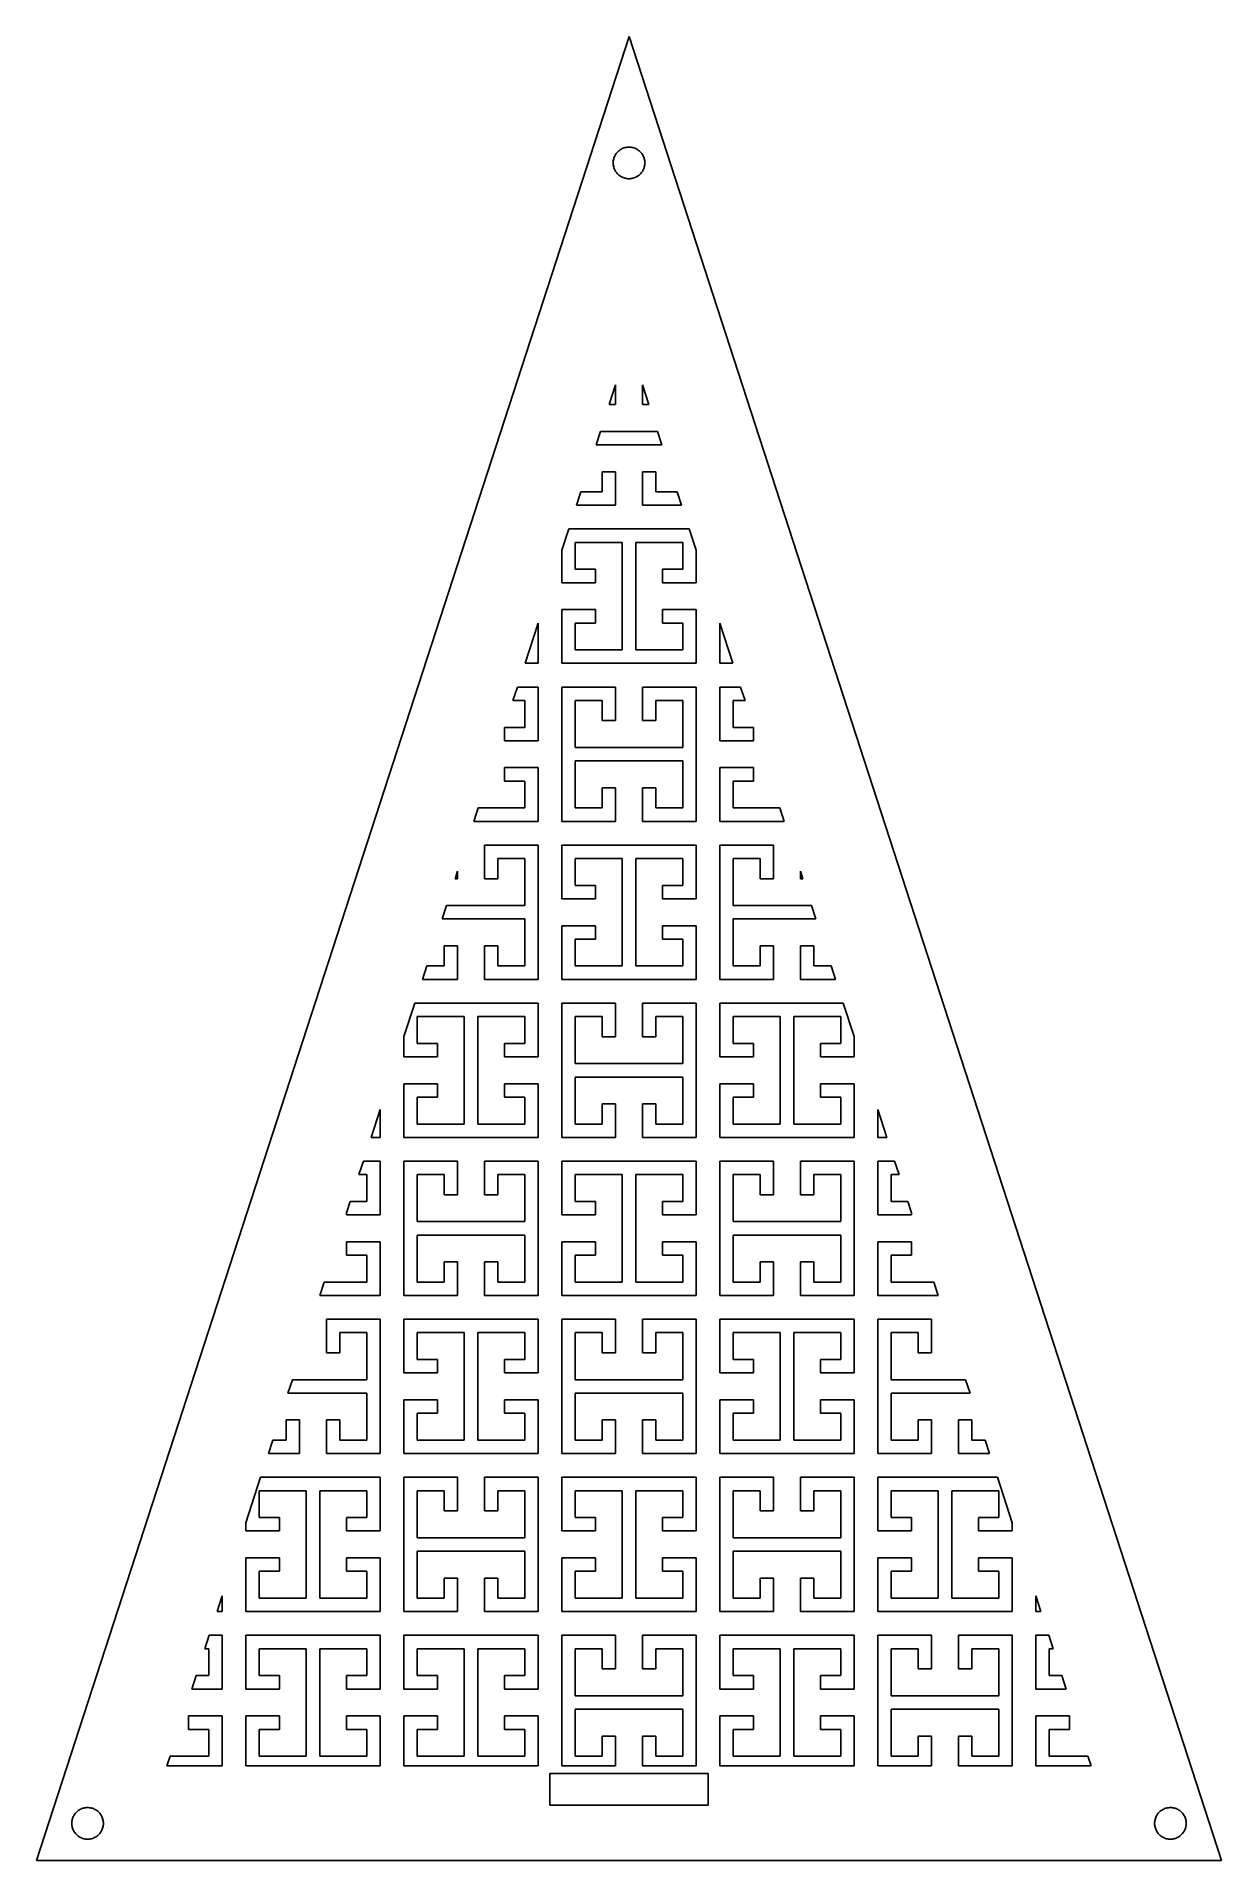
# Model space of a CAD drawing. Header units: metres. Extents: x -75 to 75, y 0 to 231.
import ezdxf

# ---------------------------------------------------------------- set-up
doc = ezdxf.new("R2010")
doc.units = ezdxf.units.M

msp = doc.modelspace()

# ---------------------------------------------------------------- linework, layer by layer
for p, q in [((0, 230.826), (-75, 0)), ((75, 0), (0, 230.826)), ((-2, 214.826), (-1.99605, 214.952)), ((-1.99605, 214.701), (-2, 214.826)), ((-1.99605, 214.952), (-1.98422, 215.077)), ((-1.98422, 214.576), (-1.99605, 214.701)), ((-1.98422, 215.077), (-1.96457, 215.201)), ((-1.96457, 215.201), (-1.93716, 215.324)), ((-1.93716, 215.324), (-1.9021, 215.444)), ((-1.9021, 215.444), (-1.85954, 215.562)), ((-1.85954, 215.562), (-1.80965, 215.678)), ((-1.80965, 215.678), (-1.75261, 215.79)), ((-1.75261, 215.79), (-1.68864, 215.898)), ((-1.68864, 215.898), (-1.61803, 216.002)), ((-1.61803, 216.002), (-1.54102, 216.101)), ((-1.54102, 216.101), (-1.45793, 216.195)), ((-1.45793, 216.195), (-1.36908, 216.284)), ((-1.36908, 216.284), (-1.27484, 216.367)), ((-1.27484, 216.367), (-1.17557, 216.444)), ((-1.17557, 216.444), (-1.07164, 216.515)), ((-1.07164, 216.515), (-0.9635, 216.579)), ((-0.9635, 216.579), (-0.85155, 216.636)), ((-0.85155, 216.636), (-0.73624, 216.686)), ((-0.73624, 216.686), (-0.61803, 216.728)), ((-0.61803, 216.728), (-0.49738, 216.763)), ((-0.49738, 216.763), (-0.37476, 216.791)), ((-0.37476, 216.791), (-0.25066, 216.81)), ((-0.25066, 216.81), (-0.12558, 216.822)), ((-0.12558, 216.822), (0, 216.826)), ((0, 216.826), (0.12558, 216.822)), ((0.12558, 216.822), (0.25066, 216.81)), ((0.25066, 216.81), (0.37476, 216.791)), ((0.37476, 216.791), (0.49738, 216.763)), ((0.49738, 216.763), (0.61803, 216.728)), ((0.61803, 216.728), (0.73624, 216.686)), ((0.73624, 216.686), (0.85155, 216.636)), ((0.85155, 216.636), (0.9635, 216.579)), ((0.9635, 216.579), (1.07164, 216.515)), ((1.07164, 216.515), (1.17557, 216.444)), ((1.17557, 216.444), (1.27484, 216.367)), ((1.27484, 216.367), (1.36908, 216.284)), ((1.36908, 216.284), (1.45793, 216.195)), ((1.45793, 216.195), (1.54102, 216.101)), ((1.54102, 216.101), (1.61803, 216.002)), ((1.61803, 216.002), (1.68864, 215.898)), ((1.68864, 215.898), (1.75261, 215.79)), ((1.75261, 215.79), (1.80965, 215.678)), ((1.80965, 215.678), (1.85954, 215.562)), ((1.85954, 215.562), (1.9021, 215.444)), ((1.9021, 215.444), (1.93716, 215.324)), ((1.93716, 215.324), (1.96457, 215.201)), ((1.96457, 215.201), (1.98422, 215.077)), ((1.98422, 215.077), (1.99605, 214.952)), ((1.99605, 214.701), (1.98422, 214.576)), ((1.99605, 214.952), (2, 214.826)), ((2, 214.826), (1.99605, 214.701)), ((-1.96457, 214.451), (-1.98422, 214.576)), ((-1.93716, 214.329), (-1.96457, 214.451)), ((-1.9021, 214.208), (-1.93716, 214.329)), ((-1.85954, 214.09), (-1.9021, 214.208)), ((-1.80965, 213.975), (-1.85954, 214.09)), ((-1.75261, 213.863), (-1.80965, 213.975)), ((-1.68864, 213.755), (-1.75261, 213.863)), ((-1.61803, 213.651), (-1.68864, 213.755)), ((-1.54102, 213.551), (-1.61803, 213.651)), ((-1.45793, 213.457), (-1.54102, 213.551)), ((-1.36908, 213.368), (-1.45793, 213.457)), ((-1.27484, 213.285), (-1.36908, 213.368)), ((-1.17557, 213.208), (-1.27484, 213.285)), ((-1.07164, 213.138), (-1.17557, 213.208)), ((-0.9635, 213.074), (-1.07164, 213.138)), ((-0.85155, 213.017), (-0.9635, 213.074)), ((-0.73624, 212.967), (-0.85155, 213.017)), ((-0.61803, 212.924), (-0.73624, 212.967)), ((-0.49738, 212.889), (-0.61803, 212.924)), ((-0.37476, 212.862), (-0.49738, 212.889)), ((-0.25066, 212.842), (-0.37476, 212.862)), ((-0.12558, 212.83), (-0.25066, 212.842)), ((0, 212.826), (-0.12558, 212.83)), ((0.12558, 212.83), (0, 212.826)), ((0.25066, 212.842), (0.12558, 212.83)), ((0.37476, 212.862), (0.25066, 212.842)), ((0.49738, 212.889), (0.37476, 212.862)), ((0.61803, 212.924), (0.49738, 212.889)), ((0.73624, 212.967), (0.61803, 212.924)), ((0.85155, 213.017), (0.73624, 212.967)), ((0.9635, 213.074), (0.85155, 213.017)), ((1.07164, 213.138), (0.9635, 213.074)), ((1.17557, 213.208), (1.07164, 213.138)), ((1.27484, 213.285), (1.17557, 213.208)), ((1.36908, 213.368), (1.27484, 213.285)), ((1.45793, 213.457), (1.36908, 213.368)), ((1.54102, 213.551), (1.45793, 213.457)), ((1.61803, 213.651), (1.54102, 213.551)), ((1.68864, 213.755), (1.61803, 213.651)), ((1.75261, 213.863), (1.68864, 213.755)), ((1.80965, 213.975), (1.75261, 213.863)), ((1.85954, 214.09), (1.80965, 213.975)), ((1.9021, 214.208), (1.85954, 214.09)), ((1.93716, 214.329), (1.9021, 214.208)), ((1.96457, 214.451), (1.93716, 214.329)), ((1.98422, 214.576), (1.96457, 214.451)), ((-2.51604, 184.25), (-1.69983, 186.762)), ((-1.69983, 186.762), (-1.69983, 184.25)), ((1.69983, 184.25), (1.69983, 186.762)), ((1.69983, 186.762), (2.51604, 184.25)), ((-1.69983, 184.25), (-2.51604, 184.25)), ((2.51604, 184.25), (1.69983, 184.25)), ((-4.17307, 179.15), (-3.62085, 180.85)), ((-3.62085, 180.85), (3.62085, 180.85)), ((3.62085, 180.85), (4.17307, 179.15)), ((4.17307, 179.15), (-4.17307, 179.15)), ((-3.39966, 173.2), (-3.39966, 175.75)), ((-3.39966, 175.75), (-1.69983, 175.75)), ((-1.69983, 175.75), (-1.69983, 171.5)), ((1.69983, 171.5), (1.69983, 175.75)), ((1.69983, 175.75), (3.39966, 175.75)), ((3.39966, 175.75), (3.39966, 173.2)), ((-6.65875, 171.5), (-6.10634, 173.2)), ((-6.10634, 173.2), (-3.39966, 173.2)), ((3.39966, 173.2), (6.10634, 173.2)), ((6.10634, 173.2), (6.65875, 171.5)), ((-1.69983, 171.5), (-6.65875, 171.5)), ((6.65875, 171.5), (1.69983, 171.5)), ((-8.49976, 165.834), (-7.63356, 168.5)), ((-7.63356, 168.5), (7.63356, 168.5)), ((-0.84961, 166.8), (-6.79962, 166.8)), ((-6.79962, 166.8), (-6.79962, 163.4)), ((-0.84961, 153.2), (-0.84961, 166.8)), ((6.79962, 166.8), (0.84961, 166.8)), ((0.84961, 166.8), (0.84961, 153.2)), ((6.79962, 163.4), (6.79962, 166.8)), ((7.63356, 168.5), (8.49976, 165.834)), ((-8.49976, 161.7), (-8.49976, 165.834)), ((8.49976, 165.834), (8.49976, 161.7)), ((-4.24988, 161.7), (-8.49976, 161.7)), ((-6.79962, 163.4), (-4.24988, 163.4)), ((-4.24988, 163.4), (-4.24988, 161.7)), ((4.24988, 161.7), (4.24988, 163.4)), ((4.24988, 163.4), (6.79962, 163.4)), ((8.49976, 161.7), (4.24988, 161.7)), ((-8.49976, 151.5), (-8.49976, 158.3)), ((-8.49976, 158.3), (-4.24988, 158.3)), ((-4.24988, 158.3), (-4.24988, 156.6)), ((4.24988, 156.6), (4.24988, 158.3)), ((4.24988, 158.3), (8.49976, 158.3)), ((8.49976, 158.3), (8.49976, 151.5)), ((-13.1571, 151.5), (-11.4999, 156.6)), ((-11.4999, 156.6), (-11.4999, 151.5)), ((-4.24988, 156.6), (-6.79962, 156.6)), ((-6.79962, 156.6), (-6.79962, 153.2)), ((6.79962, 156.6), (4.24988, 156.6)), ((6.79962, 153.2), (6.79962, 156.6)), ((11.4999, 151.5), (11.4999, 156.6)), ((11.4999, 156.6), (13.1571, 151.5)), ((-6.79962, 153.2), (-0.84961, 153.2)), ((0.84961, 153.2), (6.79962, 153.2)), ((-11.4999, 151.5), (-13.1571, 151.5)), ((8.49976, 151.5), (-8.49976, 151.5)), ((13.1571, 151.5), (11.4999, 151.5)), ((-14.6844, 146.8), (-14.132, 148.5)), ((-14.132, 148.5), (-11.4999, 148.5)), ((-11.4999, 148.5), (-11.4999, 141.7)), ((-8.49976, 131.5), (-8.49976, 148.5)), ((-8.49976, 148.5), (-1.69983, 148.5)), ((-1.69983, 148.5), (-1.69983, 144.25)), ((1.69983, 144.25), (1.69983, 148.5)), ((1.69983, 148.5), (8.49976, 148.5)), ((8.49976, 148.5), (8.49976, 131.5)), ((11.4999, 141.7), (11.4999, 148.5)), ((11.4999, 148.5), (14.132, 148.5)), ((14.132, 148.5), (14.6844, 146.8)), ((-13.2001, 146.8), (-14.6844, 146.8)), ((-13.2001, 143.4), (-13.2001, 146.8)), ((-3.39966, 146.8), (-6.79962, 146.8)), ((-6.79962, 146.8), (-6.79962, 140.85)), ((-3.39966, 144.25), (-3.39966, 146.8)), ((6.79962, 146.8), (3.39966, 146.8)), ((3.39966, 146.8), (3.39966, 144.25)), ((6.79962, 140.85), (6.79962, 146.8)), ((14.6844, 146.8), (13.2001, 146.8)), ((13.2001, 146.8), (13.2001, 143.4)), ((-15.7498, 141.7), (-15.7498, 143.4)), ((-15.7498, 143.4), (-13.2001, 143.4)), ((-1.69983, 144.25), (-3.39966, 144.25)), ((3.39966, 144.25), (1.69983, 144.25)), ((13.2001, 143.4), (15.7498, 143.4)), ((15.7498, 143.4), (15.7498, 141.7)), ((-11.4999, 141.7), (-15.7498, 141.7)), ((-6.79962, 140.85), (6.79962, 140.85)), ((15.7498, 141.7), (11.4999, 141.7)), ((6.79962, 139.15), (-6.79962, 139.15)), ((-6.79962, 139.15), (-6.79962, 133.2)), ((6.79962, 133.2), (6.79962, 139.15)), ((-15.7498, 136.6), (-15.7498, 138.3)), ((-15.7498, 138.3), (-11.4999, 138.3)), ((-13.2001, 136.6), (-15.7498, 136.6)), ((-13.2001, 133.2), (-13.2001, 136.6)), ((-11.4999, 138.3), (-11.4999, 131.5)), ((11.4999, 131.5), (11.4999, 138.3)), ((11.4999, 138.3), (15.7498, 138.3)), ((15.7498, 136.6), (13.2001, 136.6)), ((13.2001, 136.6), (13.2001, 133.2)), ((15.7498, 138.3), (15.7498, 136.6)), ((-3.39966, 133.2), (-3.39966, 135.75)), ((-3.39966, 135.75), (-1.69983, 135.75)), ((-1.69983, 135.75), (-1.69983, 131.5)), ((1.69983, 131.5), (1.69983, 135.75)), ((1.69983, 135.75), (3.39966, 135.75)), ((3.39966, 135.75), (3.39966, 133.2)), ((-19.6555, 131.5), (-19.1031, 133.2)), ((-19.1031, 133.2), (-13.2001, 133.2)), ((-6.79962, 133.2), (-3.39966, 133.2)), ((3.39966, 133.2), (6.79962, 133.2)), ((13.2001, 133.2), (19.1031, 133.2)), ((19.1031, 133.2), (19.6555, 131.5)), ((-11.4999, 131.5), (-19.6555, 131.5)), ((-1.69983, 131.5), (-8.49976, 131.5)), ((8.49976, 131.5), (1.69983, 131.5)), ((19.6555, 131.5), (11.4999, 131.5)), ((-18.2999, 124.25), (-18.2999, 128.5)), ((-18.2999, 128.5), (-11.4999, 128.5)), ((-11.4999, 128.5), (-11.4999, 111.5)), ((-8.49976, 121.7), (-8.49976, 128.5)), ((-8.49976, 128.5), (8.49976, 128.5)), ((8.49976, 128.5), (8.49976, 121.7)), ((11.4999, 111.5), (11.4999, 128.5)), ((11.4999, 128.5), (18.2999, 128.5)), ((18.2999, 128.5), (18.2999, 124.25)), ((-22.0112, 124.25), (-21.6998, 125.208)), ((-21.6998, 125.208), (-21.6998, 124.25)), ((-13.2001, 126.8), (-16.6, 126.8)), ((-16.6, 126.8), (-16.6, 124.25)), ((-13.2001, 120.85), (-13.2001, 126.8)), ((-0.84961, 126.8), (-6.79962, 126.8)), ((-6.79962, 126.8), (-6.79962, 123.4)), ((-0.84961, 113.2), (-0.84961, 126.8)), ((6.79962, 126.8), (0.84961, 126.8)), ((0.84961, 126.8), (0.84961, 113.2)), ((6.79962, 123.4), (6.79962, 126.8)), ((16.6, 126.8), (13.2001, 126.8)), ((13.2001, 126.8), (13.2001, 120.85)), ((16.6, 124.25), (16.6, 126.8)), ((21.6998, 124.25), (21.6998, 125.208)), ((21.6998, 125.208), (22.0112, 124.25)), ((-21.6998, 124.25), (-22.0112, 124.25)), ((-16.6, 124.25), (-18.2999, 124.25)), ((-6.79962, 123.4), (-4.24988, 123.4)), ((-4.24988, 123.4), (-4.24988, 121.7)), ((4.24988, 121.7), (4.24988, 123.4)), ((4.24988, 123.4), (6.79962, 123.4)), ((18.2999, 124.25), (16.6, 124.25)), ((22.0112, 124.25), (21.6998, 124.25)), ((-23.6682, 119.15), (-23.116, 120.85)), ((-23.116, 120.85), (-13.2001, 120.85)), ((-4.24988, 121.7), (-8.49976, 121.7)), ((8.49976, 121.7), (4.24988, 121.7)), ((13.2001, 120.85), (23.116, 120.85)), ((23.116, 120.85), (23.6682, 119.15)), ((-13.2001, 119.15), (-23.6682, 119.15)), ((-13.2001, 113.2), (-13.2001, 119.15)), ((-8.49976, 111.5), (-8.49976, 118.3)), ((-8.49976, 118.3), (-4.24988, 118.3)), ((-4.24988, 118.3), (-4.24988, 116.6)), ((4.24988, 116.6), (4.24988, 118.3)), ((4.24988, 118.3), (8.49976, 118.3)), ((8.49976, 118.3), (8.49976, 111.5)), ((23.6682, 119.15), (13.2001, 119.15)), ((13.2001, 119.15), (13.2001, 113.2)), ((-23.3997, 113.2), (-23.3997, 115.75)), ((-23.3997, 115.75), (-21.6998, 115.75)), ((-21.6998, 115.75), (-21.6998, 111.5)), ((-18.2999, 111.5), (-18.2999, 115.75)), ((-18.2999, 115.75), (-16.6, 115.75)), ((-16.6, 115.75), (-16.6, 113.2)), ((-4.24988, 116.6), (-6.79962, 116.6)), ((-6.79962, 116.6), (-6.79962, 113.2)), ((6.79962, 116.6), (4.24988, 116.6)), ((6.79962, 113.2), (6.79962, 116.6)), ((16.6, 113.2), (16.6, 115.75)), ((16.6, 115.75), (18.2999, 115.75)), ((18.2999, 115.75), (18.2999, 111.5)), ((21.6998, 111.5), (21.6998, 115.75)), ((21.6998, 115.75), (23.3997, 115.75)), ((23.3997, 115.75), (23.3997, 113.2)), ((-26.1539, 111.5), (-25.6015, 113.2)), ((-25.6015, 113.2), (-23.3997, 113.2)), ((-16.6, 113.2), (-13.2001, 113.2)), ((-6.79962, 113.2), (-0.84961, 113.2)), ((0.84961, 113.2), (6.79962, 113.2)), ((13.2001, 113.2), (16.6, 113.2)), ((23.3997, 113.2), (25.6015, 113.2)), ((25.6015, 113.2), (26.1539, 111.5)), ((-21.6998, 111.5), (-26.1539, 111.5)), ((-11.4999, 111.5), (-18.2999, 111.5)), ((8.49976, 111.5), (-8.49976, 111.5)), ((18.2999, 111.5), (11.4999, 111.5)), ((26.1539, 111.5), (21.6998, 111.5)), ((-28.4998, 104.28), (-27.1287, 108.5)), ((-27.1287, 108.5), (-11.4999, 108.5)), ((-11.4999, 108.5), (-11.4999, 101.7)), ((-8.49976, 91.4999), (-8.49976, 108.5)), ((-8.49976, 108.5), (-1.69983, 108.5)), ((-1.69983, 108.5), (-1.69983, 104.25)), ((1.69983, 104.25), (1.69983, 108.5)), ((1.69983, 108.5), (8.49976, 108.5)), ((8.49976, 108.5), (8.49976, 91.4999)), ((11.4999, 101.7), (11.4999, 108.5)), ((11.4999, 108.5), (27.1287, 108.5)), ((27.1287, 108.5), (28.4998, 104.28)), ((-20.8496, 106.8), (-26.7996, 106.8)), ((-26.7996, 106.8), (-26.7996, 103.4)), ((-20.8496, 93.2001), (-20.8496, 106.8)), ((-13.2001, 106.8), (-19.1501, 106.8)), ((-19.1501, 106.8), (-19.1501, 93.2001)), ((-13.2001, 103.4), (-13.2001, 106.8)), ((-3.39966, 106.8), (-6.79962, 106.8)), ((-6.79962, 106.8), (-6.79962, 100.85)), ((-3.39966, 104.25), (-3.39966, 106.8)), ((6.79962, 106.8), (3.39966, 106.8)), ((3.39966, 106.8), (3.39966, 104.25)), ((6.79962, 100.85), (6.79962, 106.8)), ((19.1501, 106.8), (13.2001, 106.8)), ((13.2001, 106.8), (13.2001, 103.4)), ((19.1501, 93.2001), (19.1501, 106.8)), ((26.7996, 106.8), (20.8496, 106.8)), ((20.8496, 106.8), (20.8496, 93.2001)), ((26.7996, 103.4), (26.7996, 106.8)), ((-28.4998, 101.7), (-28.4998, 104.28)), ((-1.69983, 104.25), (-3.39966, 104.25)), ((3.39966, 104.25), (1.69983, 104.25)), ((28.4998, 104.28), (28.4998, 101.7)), ((-24.2499, 101.7), (-28.4998, 101.7)), ((-26.7996, 103.4), (-24.2499, 103.4)), ((-24.2499, 103.4), (-24.2499, 101.7)), ((-15.7498, 101.7), (-15.7498, 103.4)), ((-15.7498, 103.4), (-13.2001, 103.4)), ((-11.4999, 101.7), (-15.7498, 101.7)), ((15.7498, 101.7), (11.4999, 101.7)), ((13.2001, 103.4), (15.7498, 103.4)), ((15.7498, 103.4), (15.7498, 101.7)), ((24.2499, 101.7), (24.2499, 103.4)), ((24.2499, 103.4), (26.7996, 103.4)), ((28.4998, 101.7), (24.2499, 101.7)), ((-6.79962, 100.85), (6.79962, 100.85)), ((-28.4998, 91.4999), (-28.4998, 98.2999)), ((-28.4998, 98.2999), (-24.2499, 98.2999)), ((-24.2499, 98.2999), (-24.2499, 96.6)), ((-15.7498, 96.6), (-15.7498, 98.2999)), ((-15.7498, 98.2999), (-11.4999, 98.2999)), ((-11.4999, 98.2999), (-11.4999, 91.4999)), ((6.79962, 99.1501), (-6.79962, 99.1501)), ((-6.79962, 99.1501), (-6.79962, 93.2001)), ((6.79962, 93.2001), (6.79962, 99.1501)), ((11.4999, 91.4999), (11.4999, 98.2999)), ((11.4999, 98.2999), (15.7498, 98.2999)), ((15.7498, 98.2999), (15.7498, 96.6)), ((24.2499, 96.6), (24.2499, 98.2999)), ((24.2499, 98.2999), (28.4998, 98.2999)), ((28.4998, 98.2999), (28.4998, 91.4999)), ((-32.6523, 91.4999), (-31.4999, 95.0466)), ((-31.4999, 95.0466), (-31.4999, 91.4999)), ((-24.2499, 96.6), (-26.7996, 96.6)), ((-26.7996, 96.6), (-26.7996, 93.2001)), ((-13.2001, 96.6), (-15.7498, 96.6)), ((-13.2001, 93.2001), (-13.2001, 96.6)), ((-3.39966, 93.2001), (-3.39966, 95.7498)), ((-3.39966, 95.7498), (-1.69983, 95.7498)), ((-1.69983, 95.7498), (-1.69983, 91.4999)), ((1.69983, 91.4999), (1.69983, 95.7498)), ((1.69983, 95.7498), (3.39966, 95.7498)), ((3.39966, 95.7498), (3.39966, 93.2001)), ((15.7498, 96.6), (13.2001, 96.6)), ((13.2001, 96.6), (13.2001, 93.2001)), ((26.7996, 96.6), (24.2499, 96.6)), ((26.7996, 93.2001), (26.7996, 96.6)), ((31.4999, 91.4999), (31.4999, 95.0466)), ((31.4999, 95.0466), (32.6523, 91.4999)), ((-26.7996, 93.2001), (-20.8496, 93.2001)), ((-19.1501, 93.2001), (-13.2001, 93.2001)), ((-6.79962, 93.2001), (-3.39966, 93.2001)), ((3.39966, 93.2001), (6.79962, 93.2001)), ((13.2001, 93.2001), (19.1501, 93.2001)), ((20.8496, 93.2001), (26.7996, 93.2001)), ((-31.4999, 91.4999), (-32.6523, 91.4999)), ((-11.4999, 91.4999), (-28.4998, 91.4999)), ((-1.69983, 91.4999), (-8.49976, 91.4999)), ((8.49976, 91.4999), (1.69983, 91.4999)), ((28.4998, 91.4999), (11.4999, 91.4999)), ((32.6523, 91.4999), (31.4999, 91.4999)), ((-34.1796, 86.7996), (-33.6271, 88.4998)), ((-33.6271, 88.4998), (-31.4999, 88.4998)), ((-31.4999, 88.4998), (-31.4999, 81.6998)), ((-28.4998, 71.4999), (-28.4998, 88.4998)), ((-28.4998, 88.4998), (-21.6998, 88.4998)), ((-21.6998, 88.4998), (-21.6998, 84.2499)), ((-18.2999, 84.2499), (-18.2999, 88.4998)), ((-18.2999, 88.4998), (-11.4999, 88.4998)), ((-11.4999, 88.4998), (-11.4999, 71.4999)), ((-8.49976, 81.6998), (-8.49976, 88.4998)), ((-8.49976, 88.4998), (8.49976, 88.4998)), ((8.49976, 88.4998), (8.49976, 81.6998)), ((11.4999, 71.4999), (11.4999, 88.4998)), ((11.4999, 88.4998), (18.2999, 88.4998)), ((18.2999, 88.4998), (18.2999, 84.2499)), ((21.6998, 84.2499), (21.6998, 88.4998)), ((21.6998, 88.4998), (28.4998, 88.4998)), ((28.4998, 88.4998), (28.4998, 71.4999)), ((31.4999, 81.6998), (31.4999, 88.4998)), ((31.4999, 88.4998), (33.6271, 88.4998)), ((33.6271, 88.4998), (34.1796, 86.7996)), ((-33.2001, 86.7996), (-34.1796, 86.7996)), ((-33.2001, 83.3997), (-33.2001, 86.7996)), ((-23.3997, 86.7996), (-26.7996, 86.7996)), ((-26.7996, 86.7996), (-26.7996, 80.8496)), ((-23.3997, 84.2499), (-23.3997, 86.7996)), ((-13.2001, 86.7996), (-16.6, 86.7996)), ((-16.6, 86.7996), (-16.6, 84.2499)), ((-13.2001, 80.8496), (-13.2001, 86.7996)), ((-0.84961, 86.7996), (-6.79962, 86.7996)), ((-6.79962, 86.7996), (-6.79962, 83.3997)), ((-0.84961, 73.2001), (-0.84961, 86.7996)), ((6.79962, 86.7996), (0.84961, 86.7996)), ((0.84961, 86.7996), (0.84961, 73.2001)), ((6.79962, 83.3997), (6.79962, 86.7996)), ((16.6, 86.7996), (13.2001, 86.7996)), ((13.2001, 86.7996), (13.2001, 80.8496)), ((16.6, 84.2499), (16.6, 86.7996)), ((26.7996, 86.7996), (23.3997, 86.7996)), ((23.3997, 86.7996), (23.3997, 84.2499)), ((26.7996, 80.8496), (26.7996, 86.7996)), ((34.1796, 86.7996), (33.2001, 86.7996)), ((33.2001, 86.7996), (33.2001, 83.3997)), ((-35.7498, 81.9668), (-35.2843, 83.3997)), ((-35.2843, 83.3997), (-33.2001, 83.3997)), ((-21.6998, 84.2499), (-23.3997, 84.2499)), ((-16.6, 84.2499), (-18.2999, 84.2499)), ((-6.79962, 83.3997), (-4.24988, 83.3997)), ((-4.24988, 83.3997), (-4.24988, 81.6998)), ((4.24988, 81.6998), (4.24988, 83.3997)), ((4.24988, 83.3997), (6.79962, 83.3997)), ((18.2999, 84.2499), (16.6, 84.2499)), ((23.3997, 84.2499), (21.6998, 84.2499)), ((33.2001, 83.3997), (35.2843, 83.3997)), ((35.2843, 83.3997), (35.7498, 81.9668)), ((-35.7498, 81.6998), (-35.7498, 81.9668)), ((-31.4999, 81.6998), (-35.7498, 81.6998)), ((-26.7996, 80.8496), (-13.2001, 80.8496)), ((-4.24988, 81.6998), (-8.49976, 81.6998)), ((8.49976, 81.6998), (4.24988, 81.6998)), ((13.2001, 80.8496), (26.7996, 80.8496)), ((35.7498, 81.6998), (31.4999, 81.6998)), ((35.7498, 81.9668), (35.7498, 81.6998)), ((-13.2001, 79.1501), (-26.7996, 79.1501)), ((-26.7996, 79.1501), (-26.7996, 73.2001)), ((-13.2001, 73.2001), (-13.2001, 79.1501)), ((26.7996, 79.1501), (13.2001, 79.1501)), ((13.2001, 79.1501), (13.2001, 73.2001)), ((26.7996, 73.2001), (26.7996, 79.1501)), ((-35.7498, 76.6), (-35.7498, 78.2999)), ((-35.7498, 78.2999), (-31.4999, 78.2999)), ((-33.2001, 76.6), (-35.7498, 76.6)), ((-33.2001, 73.2001), (-33.2001, 76.6)), ((-31.4999, 78.2999), (-31.4999, 71.4999)), ((-8.49976, 71.4999), (-8.49976, 78.2999)), ((-8.49976, 78.2999), (-4.24988, 78.2999)), ((-4.24988, 76.6), (-6.79962, 76.6)), ((-6.79962, 76.6), (-6.79962, 73.2001)), ((-4.24988, 78.2999), (-4.24988, 76.6)), ((4.24988, 76.6), (4.24988, 78.2999)), ((4.24988, 78.2999), (8.49976, 78.2999)), ((6.79962, 76.6), (4.24988, 76.6)), ((6.79962, 73.2001), (6.79962, 76.6)), ((8.49976, 78.2999), (8.49976, 71.4999)), ((31.4999, 71.4999), (31.4999, 78.2999)), ((31.4999, 78.2999), (35.7498, 78.2999)), ((35.7498, 76.6), (33.2001, 76.6)), ((33.2001, 76.6), (33.2001, 73.2001)), ((35.7498, 78.2999), (35.7498, 76.6)), ((-23.3997, 73.2001), (-23.3997, 75.7498)), ((-23.3997, 75.7498), (-21.6998, 75.7498)), ((-21.6998, 75.7498), (-21.6998, 71.4999)), ((-18.2999, 71.4999), (-18.2999, 75.7498)), ((-18.2999, 75.7498), (-16.6, 75.7498)), ((-16.6, 75.7498), (-16.6, 73.2001)), ((16.6, 73.2001), (16.6, 75.7498)), ((16.6, 75.7498), (18.2999, 75.7498)), ((18.2999, 75.7498), (18.2999, 71.4999)), ((21.6998, 71.4999), (21.6998, 75.7498)), ((21.6998, 75.7498), (23.3997, 75.7498)), ((23.3997, 75.7498), (23.3997, 73.2001)), ((-39.1507, 71.4999), (-38.5983, 73.2001)), ((-38.5983, 73.2001), (-33.2001, 73.2001)), ((-26.7996, 73.2001), (-23.3997, 73.2001)), ((-16.6, 73.2001), (-13.2001, 73.2001)), ((-6.79962, 73.2001), (-0.84961, 73.2001)), ((0.84961, 73.2001), (6.79962, 73.2001)), ((13.2001, 73.2001), (16.6, 73.2001)), ((23.3997, 73.2001), (26.7996, 73.2001)), ((33.2001, 73.2001), (38.5983, 73.2001)), ((38.5983, 73.2001), (39.1507, 71.4999)), ((-31.4999, 71.4999), (-39.1507, 71.4999)), ((-21.6998, 71.4999), (-28.4998, 71.4999)), ((-11.4999, 71.4999), (-18.2999, 71.4999)), ((8.49976, 71.4999), (-8.49976, 71.4999)), ((18.2999, 71.4999), (11.4999, 71.4999)), ((28.4998, 71.4999), (21.6998, 71.4999)), ((39.1507, 71.4999), (31.4999, 71.4999)), ((-38.2999, 64.2499), (-38.2999, 68.4998)), ((-38.2999, 68.4998), (-31.4999, 68.4998)), ((-31.4999, 68.4998), (-31.4999, 51.4999)), ((-28.4998, 61.6998), (-28.4998, 68.4998)), ((-28.4998, 68.4998), (-11.4999, 68.4998)), ((-11.4999, 68.4998), (-11.4999, 61.6998)), ((-8.49976, 51.4999), (-8.49976, 68.4998)), ((-8.49976, 68.4998), (-1.69983, 68.4998)), ((-1.69983, 68.4998), (-1.69983, 64.2499)), ((1.69983, 64.2499), (1.69983, 68.4998)), ((1.69983, 68.4998), (8.49976, 68.4998)), ((8.49976, 68.4998), (8.49976, 51.4999)), ((11.4999, 61.6998), (11.4999, 68.4998)), ((11.4999, 68.4998), (28.4998, 68.4998)), ((28.4998, 68.4998), (28.4998, 61.6998)), ((31.4999, 51.4999), (31.4999, 68.4998)), ((31.4999, 68.4998), (38.2999, 68.4998)), ((38.2999, 68.4998), (38.2999, 64.2499)), ((-33.2001, 66.7996), (-36.6, 66.7996)), ((-36.6, 66.7996), (-36.6, 64.2499)), ((-33.2001, 60.8496), (-33.2001, 66.7996)), ((-20.8496, 66.7996), (-26.7996, 66.7996)), ((-26.7996, 66.7996), (-26.7996, 63.3997)), ((-20.8496, 53.2001), (-20.8496, 66.7996)), ((-13.2001, 66.7996), (-19.1501, 66.7996)), ((-19.1501, 66.7996), (-19.1501, 53.2001)), ((-13.2001, 63.3997), (-13.2001, 66.7996)), ((-3.39966, 66.7996), (-6.79962, 66.7996)), ((-6.79962, 66.7996), (-6.79962, 60.8496)), ((-3.39966, 64.2499), (-3.39966, 66.7996)), ((6.79962, 66.7996), (3.39966, 66.7996)), ((3.39966, 66.7996), (3.39966, 64.2499)), ((6.79962, 60.8496), (6.79962, 66.7996)), ((19.1501, 66.7996), (13.2001, 66.7996)), ((13.2001, 66.7996), (13.2001, 63.3997)), ((19.1501, 53.2001), (19.1501, 66.7996)), ((26.7996, 66.7996), (20.8496, 66.7996)), ((20.8496, 66.7996), (20.8496, 53.2001)), ((26.7996, 63.3997), (26.7996, 66.7996)), ((36.6, 66.7996), (33.2001, 66.7996)), ((33.2001, 66.7996), (33.2001, 60.8496)), ((36.6, 64.2499), (36.6, 66.7996)), ((-36.6, 64.2499), (-38.2999, 64.2499)), ((-26.7996, 63.3997), (-24.2499, 63.3997)), ((-24.2499, 63.3997), (-24.2499, 61.6998)), ((-15.7498, 61.6998), (-15.7498, 63.3997)), ((-15.7498, 63.3997), (-13.2001, 63.3997)), ((-1.69983, 64.2499), (-3.39966, 64.2499)), ((3.39966, 64.2499), (1.69983, 64.2499)), ((13.2001, 63.3997), (15.7498, 63.3997)), ((15.7498, 63.3997), (15.7498, 61.6998)), ((24.2499, 61.6998), (24.2499, 63.3997)), ((24.2499, 63.3997), (26.7996, 63.3997)), ((38.2999, 64.2499), (36.6, 64.2499)), ((-43.1634, 59.1501), (-42.6112, 60.8496)), ((-42.6112, 60.8496), (-33.2001, 60.8496)), ((-24.2499, 61.6998), (-28.4998, 61.6998)), ((-11.4999, 61.6998), (-15.7498, 61.6998)), ((-6.79962, 60.8496), (6.79962, 60.8496)), ((15.7498, 61.6998), (11.4999, 61.6998)), ((28.4998, 61.6998), (24.2499, 61.6998)), ((33.2001, 60.8496), (42.6112, 60.8496)), ((42.6112, 60.8496), (43.1634, 59.1501)), ((-33.2001, 59.1501), (-43.1634, 59.1501)), ((-33.2001, 53.2001), (-33.2001, 59.1501)), ((-28.4998, 51.4999), (-28.4998, 58.2999)), ((-28.4998, 58.2999), (-24.2499, 58.2999)), ((-24.2499, 58.2999), (-24.2499, 56.6)), ((-15.7498, 56.6), (-15.7498, 58.2999)), ((-15.7498, 58.2999), (-11.4999, 58.2999)), ((-11.4999, 58.2999), (-11.4999, 51.4999)), ((6.79962, 59.1501), (-6.79962, 59.1501)), ((-6.79962, 59.1501), (-6.79962, 53.2001)), ((6.79962, 53.2001), (6.79962, 59.1501)), ((11.4999, 51.4999), (11.4999, 58.2999)), ((11.4999, 58.2999), (15.7498, 58.2999)), ((15.7498, 58.2999), (15.7498, 56.6)), ((24.2499, 56.6), (24.2499, 58.2999)), ((24.2499, 58.2999), (28.4998, 58.2999)), ((28.4998, 58.2999), (28.4998, 51.4999)), ((43.1634, 59.1501), (33.2001, 59.1501)), ((33.2001, 59.1501), (33.2001, 53.2001)), ((-43.3997, 53.2001), (-43.3997, 55.7498)), ((-43.3997, 55.7498), (-41.6998, 55.7498)), ((-41.6998, 55.7498), (-41.6998, 51.4999)), ((-38.2999, 51.4999), (-38.2999, 55.7498)), ((-38.2999, 55.7498), (-36.6, 55.7498)), ((-36.6, 55.7498), (-36.6, 53.2001)), ((-24.2499, 56.6), (-26.7996, 56.6)), ((-26.7996, 56.6), (-26.7996, 53.2001)), ((-13.2001, 56.6), (-15.7498, 56.6)), ((-13.2001, 53.2001), (-13.2001, 56.6)), ((-3.39966, 53.2001), (-3.39966, 55.7498)), ((-3.39966, 55.7498), (-1.69983, 55.7498)), ((-1.69983, 55.7498), (-1.69983, 51.4999)), ((1.69983, 51.4999), (1.69983, 55.7498)), ((1.69983, 55.7498), (3.39966, 55.7498)), ((3.39966, 55.7498), (3.39966, 53.2001)), ((15.7498, 56.6), (13.2001, 56.6)), ((13.2001, 56.6), (13.2001, 53.2001)), ((26.7996, 56.6), (24.2499, 56.6)), ((26.7996, 53.2001), (26.7996, 56.6)), ((36.6, 53.2001), (36.6, 55.7498)), ((36.6, 55.7498), (38.2999, 55.7498)), ((38.2999, 55.7498), (38.2999, 51.4999)), ((41.6998, 51.4999), (41.6998, 55.7498)), ((41.6998, 55.7498), (43.3997, 55.7498)), ((43.3997, 55.7498), (43.3997, 53.2001)), ((-45.6491, 51.4999), (-45.0967, 53.2001)), ((-45.0967, 53.2001), (-43.3997, 53.2001)), ((-36.6, 53.2001), (-33.2001, 53.2001)), ((-26.7996, 53.2001), (-20.8496, 53.2001)), ((-19.1501, 53.2001), (-13.2001, 53.2001)), ((-6.79962, 53.2001), (-3.39966, 53.2001)), ((3.39966, 53.2001), (6.79962, 53.2001)), ((13.2001, 53.2001), (19.1501, 53.2001)), ((20.8496, 53.2001), (26.7996, 53.2001)), ((33.2001, 53.2001), (36.6, 53.2001)), ((43.3997, 53.2001), (45.0967, 53.2001)), ((45.0967, 53.2001), (45.6491, 51.4999)), ((-41.6998, 51.4999), (-45.6491, 51.4999)), ((-31.4999, 51.4999), (-38.2999, 51.4999)), ((-11.4999, 51.4999), (-28.4998, 51.4999)), ((-1.69983, 51.4999), (-8.49976, 51.4999)), ((8.49976, 51.4999), (1.69983, 51.4999)), ((28.4998, 51.4999), (11.4999, 51.4999)), ((38.2999, 51.4999), (31.4999, 51.4999)), ((45.6491, 51.4999), (41.6998, 51.4999)), ((-48.4998, 42.7265), (-46.6239, 48.4998)), ((-46.6239, 48.4998), (-31.4999, 48.4998)), ((-31.4999, 48.4998), (-31.4999, 41.6998)), ((-28.4998, 31.4999), (-28.4998, 48.4998)), ((-28.4998, 48.4998), (-21.6998, 48.4998)), ((-21.6998, 48.4998), (-21.6998, 44.2499)), ((-18.2999, 44.2499), (-18.2999, 48.4998)), ((-18.2999, 48.4998), (-11.4999, 48.4998)), ((-11.4999, 48.4998), (-11.4999, 31.4999)), ((-8.49976, 41.6998), (-8.49976, 48.4998)), ((-8.49976, 48.4998), (8.49976, 48.4998)), ((8.49976, 48.4998), (8.49976, 41.6998)), ((11.4999, 31.4999), (11.4999, 48.4998)), ((11.4999, 48.4998), (18.2999, 48.4998)), ((18.2999, 48.4998), (18.2999, 44.2499)), ((21.6998, 44.2499), (21.6998, 48.4998)), ((21.6998, 48.4998), (28.4998, 48.4998)), ((28.4998, 48.4998), (28.4998, 31.4999)), ((31.4999, 41.6998), (31.4999, 48.4998)), ((31.4999, 48.4998), (46.6239, 48.4998)), ((46.6239, 48.4998), (48.4998, 42.7265)), ((-40.8496, 46.7996), (-46.7996, 46.7996)), ((-46.7996, 46.7996), (-46.7996, 43.3997)), ((-40.8496, 33.2001), (-40.8496, 46.7996)), ((-33.2001, 46.7996), (-39.1501, 46.7996)), ((-39.1501, 46.7996), (-39.1501, 33.2001)), ((-33.2001, 43.3997), (-33.2001, 46.7996)), ((-23.3997, 46.7996), (-26.7996, 46.7996)), ((-26.7996, 46.7996), (-26.7996, 40.8496)), ((-23.3997, 44.2499), (-23.3997, 46.7996)), ((-13.2001, 46.7996), (-16.6, 46.7996)), ((-16.6, 46.7996), (-16.6, 44.2499)), ((-13.2001, 40.8496), (-13.2001, 46.7996)), ((-0.84961, 46.7996), (-6.79962, 46.7996)), ((-6.79962, 46.7996), (-6.79962, 43.3997)), ((-0.84961, 33.2001), (-0.84961, 46.7996)), ((6.79962, 46.7996), (0.84961, 46.7996)), ((0.84961, 46.7996), (0.84961, 33.2001)), ((6.79962, 43.3997), (6.79962, 46.7996)), ((16.6, 46.7996), (13.2001, 46.7996)), ((13.2001, 46.7996), (13.2001, 40.8496)), ((16.6, 44.2499), (16.6, 46.7996)), ((26.7996, 46.7996), (23.3997, 46.7996)), ((23.3997, 46.7996), (23.3997, 44.2499)), ((26.7996, 40.8496), (26.7996, 46.7996)), ((39.1501, 46.7996), (33.2001, 46.7996)), ((33.2001, 46.7996), (33.2001, 43.3997)), ((39.1501, 33.2001), (39.1501, 46.7996)), ((46.7996, 46.7996), (40.8496, 46.7996)), ((40.8496, 46.7996), (40.8496, 33.2001)), ((46.7996, 43.3997), (46.7996, 46.7996)), ((-21.6998, 44.2499), (-23.3997, 44.2499)), ((-16.6, 44.2499), (-18.2999, 44.2499)), ((18.2999, 44.2499), (16.6, 44.2499)), ((23.3997, 44.2499), (21.6998, 44.2499)), ((-48.4998, 41.6998), (-48.4998, 42.7265)), ((-44.2499, 41.6998), (-48.4998, 41.6998)), ((-46.7996, 43.3997), (-44.2499, 43.3997)), ((-44.2499, 43.3997), (-44.2499, 41.6998)), ((-35.7498, 41.6998), (-35.7498, 43.3997)), ((-35.7498, 43.3997), (-33.2001, 43.3997)), ((-31.4999, 41.6998), (-35.7498, 41.6998)), ((-4.24988, 41.6998), (-8.49976, 41.6998)), ((-6.79962, 43.3997), (-4.24988, 43.3997)), ((-4.24988, 43.3997), (-4.24988, 41.6998)), ((4.24988, 41.6998), (4.24988, 43.3997)), ((4.24988, 43.3997), (6.79962, 43.3997)), ((8.49976, 41.6998), (4.24988, 41.6998)), ((35.7498, 41.6998), (31.4999, 41.6998)), ((33.2001, 43.3997), (35.7498, 43.3997)), ((35.7498, 43.3997), (35.7498, 41.6998)), ((44.2499, 41.6998), (44.2499, 43.3997)), ((44.2499, 43.3997), (46.7996, 43.3997)), ((48.4998, 41.6998), (44.2499, 41.6998)), ((48.4998, 42.7265), (48.4998, 41.6998)), ((-26.7996, 40.8496), (-13.2001, 40.8496)), ((13.2001, 40.8496), (26.7996, 40.8496)), ((-48.4998, 31.4999), (-48.4998, 38.2999)), ((-48.4998, 38.2999), (-44.2499, 38.2999)), ((-44.2499, 38.2999), (-44.2499, 36.6)), ((-35.7498, 36.6), (-35.7498, 38.2999)), ((-35.7498, 38.2999), (-31.4999, 38.2999)), ((-31.4999, 38.2999), (-31.4999, 31.4999)), ((-13.2001, 39.1501), (-26.7996, 39.1501)), ((-26.7996, 39.1501), (-26.7996, 33.2001)), ((-13.2001, 33.2001), (-13.2001, 39.1501)), ((-8.49976, 31.4999), (-8.49976, 38.2999)), ((-8.49976, 38.2999), (-4.24988, 38.2999)), ((-4.24988, 38.2999), (-4.24988, 36.6)), ((4.24988, 36.6), (4.24988, 38.2999)), ((4.24988, 38.2999), (8.49976, 38.2999)), ((8.49976, 38.2999), (8.49976, 31.4999)), ((26.7996, 39.1501), (13.2001, 39.1501)), ((13.2001, 39.1501), (13.2001, 33.2001)), ((26.7996, 33.2001), (26.7996, 39.1501)), ((31.4999, 31.4999), (31.4999, 38.2999)), ((31.4999, 38.2999), (35.7498, 38.2999)), ((35.7498, 38.2999), (35.7498, 36.6)), ((44.2499, 36.6), (44.2499, 38.2999)), ((44.2499, 38.2999), (48.4998, 38.2999)), ((48.4998, 38.2999), (48.4998, 31.4999)), ((-44.2499, 36.6), (-46.7996, 36.6)), ((-46.7996, 36.6), (-46.7996, 33.2001)), ((-33.2001, 36.6), (-35.7498, 36.6)), ((-33.2001, 33.2001), (-33.2001, 36.6)), ((-23.3997, 33.2001), (-23.3997, 35.7498)), ((-23.3997, 35.7498), (-21.6998, 35.7498)), ((-21.6998, 35.7498), (-21.6998, 31.4999)), ((-18.2999, 31.4999), (-18.2999, 35.7498)), ((-18.2999, 35.7498), (-16.6, 35.7498)), ((-16.6, 35.7498), (-16.6, 33.2001)), ((-4.24988, 36.6), (-6.79962, 36.6)), ((-6.79962, 36.6), (-6.79962, 33.2001)), ((6.79962, 36.6), (4.24988, 36.6)), ((6.79962, 33.2001), (6.79962, 36.6)), ((16.6, 33.2001), (16.6, 35.7498)), ((16.6, 35.7498), (18.2999, 35.7498)), ((18.2999, 35.7498), (18.2999, 31.4999)), ((21.6998, 31.4999), (21.6998, 35.7498)), ((21.6998, 35.7498), (23.3997, 35.7498)), ((23.3997, 35.7498), (23.3997, 33.2001)), ((35.7498, 36.6), (33.2001, 36.6)), ((33.2001, 36.6), (33.2001, 33.2001)), ((46.7996, 36.6), (44.2499, 36.6)), ((46.7996, 33.2001), (46.7996, 36.6)), ((-52.1475, 31.4999), (-51.4999, 33.4929)), ((-51.4999, 33.4929), (-51.4999, 31.4999)), ((-46.7996, 33.2001), (-40.8496, 33.2001)), ((-39.1501, 33.2001), (-33.2001, 33.2001)), ((-26.7996, 33.2001), (-23.3997, 33.2001)), ((-16.6, 33.2001), (-13.2001, 33.2001)), ((-6.79962, 33.2001), (-0.84961, 33.2001)), ((0.84961, 33.2001), (6.79962, 33.2001)), ((13.2001, 33.2001), (16.6, 33.2001)), ((23.3997, 33.2001), (26.7996, 33.2001)), ((33.2001, 33.2001), (39.1501, 33.2001)), ((40.8496, 33.2001), (46.7996, 33.2001)), ((51.4999, 31.4999), (51.4999, 33.4929)), ((51.4999, 33.4929), (52.1475, 31.4999)), ((-51.4999, 31.4999), (-52.1475, 31.4999)), ((-31.4999, 31.4999), (-48.4998, 31.4999)), ((-21.6998, 31.4999), (-28.4998, 31.4999)), ((-11.4999, 31.4999), (-18.2999, 31.4999)), ((8.49976, 31.4999), (-8.49976, 31.4999)), ((18.2999, 31.4999), (11.4999, 31.4999)), ((28.4998, 31.4999), (21.6998, 31.4999)), ((48.4998, 31.4999), (31.4999, 31.4999)), ((52.1475, 31.4999), (51.4999, 31.4999)), ((-53.6747, 26.7996), (-53.1223, 28.4998)), ((-53.1223, 28.4998), (-51.4999, 28.4998)), ((-51.4999, 28.4998), (-51.4999, 21.6998)), ((-48.4998, 21.6998), (-48.4998, 28.4998)), ((-48.4998, 28.4998), (-31.4999, 28.4998)), ((-31.4999, 28.4998), (-31.4999, 21.6998)), ((-28.4998, 21.6998), (-28.4998, 28.4998)), ((-28.4998, 28.4998), (-11.4999, 28.4998)), ((-11.4999, 28.4998), (-11.4999, 21.6998)), ((-8.49976, 12), (-8.49976, 28.4998)), ((-8.49976, 28.4998), (-1.69983, 28.4998)), ((-1.69983, 28.4998), (-1.69983, 24.2499)), ((1.69983, 24.2499), (1.69983, 28.4998)), ((1.69983, 28.4998), (8.49976, 28.4998)), ((8.49976, 28.4998), (8.49976, 12)), ((11.4999, 21.6998), (11.4999, 28.4998)), ((11.4999, 28.4998), (28.4998, 28.4998)), ((28.4998, 28.4998), (28.4998, 21.6998)), ((31.4999, 12), (31.4999, 28.4998)), ((31.4999, 28.4998), (38.2999, 28.4998)), ((38.2999, 28.4998), (38.2999, 24.2499)), ((41.6998, 24.2499), (41.6998, 28.4998)), ((41.6998, 28.4998), (48.4998, 28.4998)), ((48.4998, 28.4998), (48.4998, 12)), ((51.4999, 21.6998), (51.4999, 28.4998)), ((51.4999, 28.4998), (53.1223, 28.4998)), ((53.1223, 28.4998), (53.6747, 26.7996)), ((-53.2001, 26.7996), (-53.6747, 26.7996)), ((-53.2001, 23.3997), (-53.2001, 26.7996)), ((-40.8496, 26.7996), (-46.7996, 26.7996)), ((-46.7996, 26.7996), (-46.7996, 23.3997)), ((-40.8496, 13.2001), (-40.8496, 26.7996)), ((-33.2001, 26.7996), (-39.1501, 26.7996)), ((-39.1501, 26.7996), (-39.1501, 13.2001)), ((-33.2001, 23.3997), (-33.2001, 26.7996)), ((-20.8496, 26.7996), (-26.7996, 26.7996)), ((-26.7996, 26.7996), (-26.7996, 23.3997)), ((-20.8496, 13.2001), (-20.8496, 26.7996)), ((-13.2001, 26.7996), (-19.1501, 26.7996)), ((-19.1501, 26.7996), (-19.1501, 13.2001)), ((-13.2001, 23.3997), (-13.2001, 26.7996)), ((-3.39966, 26.7996), (-6.79962, 26.7996)), ((-6.79962, 26.7996), (-6.79962, 20.8496)), ((-3.39966, 24.2499), (-3.39966, 26.7996)), ((6.79962, 26.7996), (3.39966, 26.7996)), ((3.39966, 26.7996), (3.39966, 24.2499)), ((6.79962, 20.8496), (6.79962, 26.7996)), ((19.1501, 26.7996), (13.2001, 26.7996)), ((13.2001, 26.7996), (13.2001, 23.3997)), ((19.1501, 13.2001), (19.1501, 26.7996)), ((26.7996, 26.7996), (20.8496, 26.7996)), ((20.8496, 26.7996), (20.8496, 13.2001)), ((26.7996, 23.3997), (26.7996, 26.7996)), ((36.6, 26.7996), (33.2001, 26.7996)), ((33.2001, 26.7996), (33.2001, 20.8496)), ((36.6, 24.2499), (36.6, 26.7996)), ((46.7996, 26.7996), (43.3997, 26.7996)), ((43.3997, 26.7996), (43.3997, 24.2499)), ((46.7996, 20.8496), (46.7996, 26.7996)), ((53.6747, 26.7996), (53.2001, 26.7996)), ((53.2001, 26.7996), (53.2001, 23.3997)), ((-55.3317, 21.6998), (-54.7794, 23.3997)), ((-54.7794, 23.3997), (-53.2001, 23.3997)), ((-46.7996, 23.3997), (-44.2499, 23.3997)), ((-44.2499, 23.3997), (-44.2499, 21.6998)), ((-35.7498, 21.6998), (-35.7498, 23.3997)), ((-35.7498, 23.3997), (-33.2001, 23.3997)), ((-26.7996, 23.3997), (-24.2499, 23.3997)), ((-24.2499, 23.3997), (-24.2499, 21.6998)), ((-15.7498, 21.6998), (-15.7498, 23.3997)), ((-15.7498, 23.3997), (-13.2001, 23.3997)), ((-1.69983, 24.2499), (-3.39966, 24.2499)), ((3.39966, 24.2499), (1.69983, 24.2499)), ((13.2001, 23.3997), (15.7498, 23.3997)), ((15.7498, 23.3997), (15.7498, 21.6998)), ((24.2499, 21.6998), (24.2499, 23.3997)), ((24.2499, 23.3997), (26.7996, 23.3997)), ((38.2999, 24.2499), (36.6, 24.2499)), ((43.3997, 24.2499), (41.6998, 24.2499)), ((53.2001, 23.3997), (54.7794, 23.3997)), ((54.7794, 23.3997), (55.3317, 21.6998)), ((-51.4999, 21.6998), (-55.3317, 21.6998)), ((-44.2499, 21.6998), (-48.4998, 21.6998)), ((-31.4999, 21.6998), (-35.7498, 21.6998)), ((-24.2499, 21.6998), (-28.4998, 21.6998)), ((-11.4999, 21.6998), (-15.7498, 21.6998)), ((-6.79962, 20.8496), (6.79962, 20.8496)), ((15.7498, 21.6998), (11.4999, 21.6998)), ((28.4998, 21.6998), (24.2499, 21.6998)), ((33.2001, 20.8496), (46.7996, 20.8496)), ((55.3317, 21.6998), (51.4999, 21.6998)), ((6.79962, 19.1501), (-6.79962, 19.1501)), ((-6.79962, 19.1501), (-6.79962, 13.2001)), ((6.79962, 13.2001), (6.79962, 19.1501)), ((46.7996, 19.1501), (33.2001, 19.1501)), ((33.2001, 19.1501), (33.2001, 13.2001)), ((46.7996, 13.2001), (46.7996, 19.1501)), ((-55.7498, 16.6), (-55.7498, 18.2999)), ((-55.7498, 18.2999), (-51.4999, 18.2999)), ((-53.2001, 16.6), (-55.7498, 16.6)), ((-53.2001, 13.2001), (-53.2001, 16.6)), ((-51.4999, 18.2999), (-51.4999, 12)), ((-48.4998, 12), (-48.4998, 18.2999)), ((-48.4998, 18.2999), (-44.2499, 18.2999)), ((-44.2499, 16.6), (-46.7996, 16.6)), ((-46.7996, 16.6), (-46.7996, 13.2001)), ((-44.2499, 18.2999), (-44.2499, 16.6)), ((-35.7498, 16.6), (-35.7498, 18.2999)), ((-35.7498, 18.2999), (-31.4999, 18.2999)), ((-33.2001, 16.6), (-35.7498, 16.6)), ((-33.2001, 13.2001), (-33.2001, 16.6)), ((-31.4999, 18.2999), (-31.4999, 12)), ((-28.4998, 12), (-28.4998, 18.2999)), ((-28.4998, 18.2999), (-24.2499, 18.2999)), ((-24.2499, 16.6), (-26.7996, 16.6)), ((-26.7996, 16.6), (-26.7996, 13.2001)), ((-24.2499, 18.2999), (-24.2499, 16.6)), ((-15.7498, 16.6), (-15.7498, 18.2999)), ((-15.7498, 18.2999), (-11.4999, 18.2999)), ((-13.2001, 16.6), (-15.7498, 16.6)), ((-13.2001, 13.2001), (-13.2001, 16.6)), ((-11.4999, 18.2999), (-11.4999, 12)), ((11.4999, 12), (11.4999, 18.2999)), ((11.4999, 18.2999), (15.7498, 18.2999)), ((15.7498, 16.6), (13.2001, 16.6)), ((13.2001, 16.6), (13.2001, 13.2001)), ((15.7498, 18.2999), (15.7498, 16.6)), ((24.2499, 16.6), (24.2499, 18.2999)), ((24.2499, 18.2999), (28.4998, 18.2999)), ((26.7996, 16.6), (24.2499, 16.6)), ((26.7996, 13.2001), (26.7996, 16.6)), ((28.4998, 18.2999), (28.4998, 12)), ((51.4999, 12), (51.4999, 18.2999)), ((51.4999, 18.2999), (55.7498, 18.2999)), ((55.7498, 16.6), (53.2001, 16.6)), ((53.2001, 16.6), (53.2001, 13.2001)), ((55.7498, 18.2999), (55.7498, 16.6)), ((-3.39966, 13.2001), (-3.39966, 15.7498)), ((-3.39966, 15.7498), (-1.69983, 15.7498)), ((-1.69983, 15.7498), (-1.69983, 12)), ((1.69983, 12), (1.69983, 15.7498)), ((1.69983, 15.7498), (3.39966, 15.7498)), ((3.39966, 15.7498), (3.39966, 13.2001)), ((36.6, 13.2001), (36.6, 15.7498)), ((36.6, 15.7498), (38.2999, 15.7498)), ((38.2999, 15.7498), (38.2999, 12)), ((41.6998, 12), (41.6998, 15.7498)), ((41.6998, 15.7498), (43.3997, 15.7498)), ((43.3997, 15.7498), (43.3997, 13.2001)), ((-58.4834, 12), (-58.0935, 13.2001)), ((-51.4999, 12), (-58.4834, 12)), ((-58.0935, 13.2001), (-53.2001, 13.2001)), ((-31.4999, 12), (-48.4998, 12)), ((-46.7996, 13.2001), (-40.8496, 13.2001)), ((-39.1501, 13.2001), (-33.2001, 13.2001)), ((-11.4999, 12), (-28.4998, 12)), ((-26.7996, 13.2001), (-20.8496, 13.2001)), ((-19.1501, 13.2001), (-13.2001, 13.2001)), ((-1.69983, 12), (-8.49976, 12)), ((-6.79962, 13.2001), (-3.39966, 13.2001)), ((8.49976, 12), (1.69983, 12)), ((3.39966, 13.2001), (6.79962, 13.2001)), ((28.4998, 12), (11.4999, 12)), ((13.2001, 13.2001), (19.1501, 13.2001)), ((20.8496, 13.2001), (26.7996, 13.2001)), ((38.2999, 12), (31.4999, 12)), ((33.2001, 13.2001), (36.6, 13.2001)), ((48.4998, 12), (41.6998, 12)), ((43.3997, 13.2001), (46.7996, 13.2001)), ((58.4834, 12), (51.4999, 12)), ((53.2001, 13.2001), (58.0935, 13.2001)), ((58.0935, 13.2001), (58.4834, 12)), ((-10, 7), (-10, 11)), ((-10, 11), (10, 11)), ((10, 11), (10, 7)), ((10, 7), (-10, 7)), ((-70.5279, 4.70227), (-70.5239, 4.82785)), ((-70.5239, 4.57669), (-70.5279, 4.70227)), ((-70.5239, 4.82785), (-70.5121, 4.95294)), ((-70.5121, 4.95294), (-70.4924, 5.07704)), ((-70.4924, 5.07704), (-70.465, 5.19966)), ((-70.465, 5.19966), (-70.43, 5.32031)), ((-70.43, 5.32031), (-70.3874, 5.43852)), ((-70.3874, 5.43852), (-70.3375, 5.55383)), ((-70.3375, 5.55383), (-70.2805, 5.66579)), ((-70.2805, 5.66579), (-70.2165, 5.77393)), ((-70.2165, 5.77393), (-70.1459, 5.87784)), ((-70.1459, 5.87784), (-70.0689, 5.97713)), ((-70.0689, 5.97713), (-69.9858, 6.07137)), ((-69.9858, 6.07137), (-69.897, 6.16022)), ((-69.897, 6.16022), (-69.8027, 6.2433)), ((-69.8027, 6.2433), (-69.7034, 6.32031)), ((-69.7034, 6.32031), (-69.5995, 6.39093)), ((-69.5995, 6.39093), (-69.4914, 6.4549)), ((-69.4914, 6.4549), (-69.3794, 6.51193)), ((-69.3794, 6.51193), (-69.2641, 6.56183)), ((-69.2641, 6.56183), (-69.1459, 6.60439)), ((-69.1459, 6.60439), (-69.0252, 6.63943)), ((-69.0252, 6.63943), (-68.9026, 6.66685)), ((-68.9026, 6.66685), (-68.7785, 6.68651)), ((-68.7785, 6.68651), (-68.6534, 6.69833)), ((-68.6534, 6.69833), (-68.5279, 6.70227)), ((-68.5279, 6.70227), (-68.4023, 6.69833)), ((-68.4023, 6.69833), (-68.2772, 6.68651)), ((-68.2772, 6.68651), (-68.1531, 6.66685)), ((-68.1531, 6.66685), (-68.0305, 6.63943)), ((-68.0305, 6.63943), (-67.9098, 6.60439)), ((-67.9098, 6.60439), (-67.7916, 6.56183)), ((-67.7916, 6.56183), (-67.6763, 6.51193)), ((-67.6763, 6.51193), (-67.5643, 6.4549)), ((-67.5643, 6.4549), (-67.4562, 6.39093)), ((-67.4562, 6.39093), (-67.3523, 6.32031)), ((-67.3523, 6.32031), (-67.253, 6.2433)), ((-67.253, 6.2433), (-67.1588, 6.16022)), ((-67.1588, 6.16022), (-67.0699, 6.07137)), ((-67.0699, 6.07137), (-66.9868, 5.97713)), ((-66.9868, 5.97713), (-66.9098, 5.87784)), ((-66.9098, 5.87784), (-66.8392, 5.77393)), ((-66.8392, 5.77393), (-66.7752, 5.66579)), ((-66.7752, 5.66579), (-66.7182, 5.55383)), ((-66.7182, 5.55383), (-66.6683, 5.43852)), ((-66.6683, 5.43852), (-66.6257, 5.32031)), ((-66.6257, 5.32031), (-66.5907, 5.19966)), ((-66.5907, 5.19966), (-66.5633, 5.07704)), ((-66.5633, 5.07704), (-66.5436, 4.95294)), ((-66.5436, 4.95294), (-66.5318, 4.82785)), ((-66.5318, 4.82785), (-66.5279, 4.70227)), ((-66.5279, 4.70227), (-66.5318, 4.57669)), ((66.5279, 4.70227), (66.5318, 4.82785)), ((66.5318, 4.57669), (66.5279, 4.70227)), ((66.5318, 4.82785), (66.5436, 4.95294)), ((66.5436, 4.95294), (66.5633, 5.07704)), ((66.5633, 5.07704), (66.5907, 5.19966)), ((66.5907, 5.19966), (66.6257, 5.32031)), ((66.6257, 5.32031), (66.6683, 5.43852)), ((66.6683, 5.43852), (66.7182, 5.55383)), ((66.7182, 5.55383), (66.7752, 5.66579)), ((66.7752, 5.66579), (66.8392, 5.77393)), ((66.8392, 5.77393), (66.9098, 5.87784)), ((66.9098, 5.87784), (66.9868, 5.97713)), ((66.9868, 5.97713), (67.0699, 6.07137)), ((67.0699, 6.07137), (67.1588, 6.16022)), ((67.1588, 6.16022), (67.253, 6.2433)), ((67.253, 6.2433), (67.3523, 6.32031)), ((67.3523, 6.32031), (67.4562, 6.39093)), ((67.4562, 6.39093), (67.5643, 6.4549)), ((67.5643, 6.4549), (67.6763, 6.51193)), ((67.6763, 6.51193), (67.7916, 6.56183)), ((67.7916, 6.56183), (67.9098, 6.60439)), ((67.9098, 6.60439), (68.0305, 6.63943)), ((68.0305, 6.63943), (68.1531, 6.66685)), ((68.1531, 6.66685), (68.2772, 6.68651)), ((68.2772, 6.68651), (68.4023, 6.69833)), ((68.4023, 6.69833), (68.5279, 6.70227)), ((68.5279, 6.70227), (68.6534, 6.69833)), ((68.6534, 6.69833), (68.7785, 6.68651)), ((68.7785, 6.68651), (68.9026, 6.66685)), ((68.9026, 6.66685), (69.0252, 6.63943)), ((69.0252, 6.63943), (69.1459, 6.60439)), ((69.1459, 6.60439), (69.2641, 6.56183)), ((69.2641, 6.56183), (69.3794, 6.51193)), ((69.3794, 6.51193), (69.4914, 6.4549)), ((69.4914, 6.4549), (69.5995, 6.39093)), ((69.5995, 6.39093), (69.7034, 6.32031)), ((69.7034, 6.32031), (69.8027, 6.2433)), ((69.8027, 6.2433), (69.897, 6.16022)), ((69.897, 6.16022), (69.9858, 6.07137)), ((69.9858, 6.07137), (70.0689, 5.97713)), ((70.0689, 5.97713), (70.1459, 5.87784)), ((70.1459, 5.87784), (70.2165, 5.77393)), ((70.2165, 5.77393), (70.2805, 5.66579)), ((70.2805, 5.66579), (70.3375, 5.55383)), ((70.3375, 5.55383), (70.3874, 5.43852)), ((70.3874, 5.43852), (70.43, 5.32031)), ((70.43, 5.32031), (70.465, 5.19966)), ((70.465, 5.19966), (70.4924, 5.07704)), ((70.4924, 5.07704), (70.5121, 4.95294)), ((70.5121, 4.95294), (70.5239, 4.82785)), ((70.5239, 4.82785), (70.5279, 4.70227)), ((70.5279, 4.70227), (70.5239, 4.57669)), ((-70.5121, 4.45161), (-70.5239, 4.57669)), ((-70.4924, 4.32751), (-70.5121, 4.45161)), ((-70.465, 4.2049), (-70.4924, 4.32751)), ((-70.43, 4.08424), (-70.465, 4.2049)), ((-70.3874, 3.96602), (-70.43, 4.08424)), ((-70.3375, 3.85072), (-70.3874, 3.96602)), ((-70.2805, 3.73877), (-70.3375, 3.85072)), ((-70.2165, 3.63062), (-70.2805, 3.73877)), ((-70.1459, 3.5267), (-70.2165, 3.63062)), ((-70.0689, 3.42743), (-70.1459, 3.5267)), ((-69.9858, 3.33318), (-70.0689, 3.42743)), ((-69.897, 3.24434), (-69.9858, 3.33318)), ((-69.8027, 3.16125), (-69.897, 3.24434)), ((-69.7034, 3.08424), (-69.8027, 3.16125)), ((-69.5995, 3.01363), (-69.7034, 3.08424)), ((-69.4914, 2.94966), (-69.5995, 3.01363)), ((-69.3794, 2.89262), (-69.4914, 2.94966)), ((-69.2641, 2.84273), (-69.3794, 2.89262)), ((-69.1459, 2.80016), (-69.2641, 2.84273)), ((-69.0252, 2.76511), (-69.1459, 2.80016)), ((-68.9026, 2.7377), (-69.0252, 2.76511)), ((-68.7785, 2.71805), (-68.9026, 2.7377)), ((-68.6534, 2.70622), (-68.7785, 2.71805)), ((-68.5279, 2.70227), (-68.6534, 2.70622)), ((-68.4023, 2.70622), (-68.5279, 2.70227)), ((-68.2772, 2.71805), (-68.4023, 2.70622)), ((-68.1531, 2.7377), (-68.2772, 2.71805)), ((-68.0305, 2.76511), (-68.1531, 2.7377)), ((-67.9098, 2.80016), (-68.0305, 2.76511)), ((-67.7916, 2.84273), (-67.9098, 2.80016)), ((-67.6763, 2.89262), (-67.7916, 2.84273)), ((-67.5643, 2.94966), (-67.6763, 2.89262)), ((-67.4562, 3.01363), (-67.5643, 2.94966)), ((-67.3523, 3.08424), (-67.4562, 3.01363)), ((-67.253, 3.16125), (-67.3523, 3.08424)), ((-67.1588, 3.24434), (-67.253, 3.16125)), ((-67.0699, 3.33318), (-67.1588, 3.24434)), ((-66.9868, 3.42743), (-67.0699, 3.33318)), ((-66.9098, 3.5267), (-66.9868, 3.42743)), ((-66.8392, 3.63062), (-66.9098, 3.5267)), ((-66.7752, 3.73877), (-66.8392, 3.63062)), ((-66.7182, 3.85072), (-66.7752, 3.73877)), ((-66.6683, 3.96602), (-66.7182, 3.85072)), ((-66.6257, 4.08424), (-66.6683, 3.96602)), ((-66.5907, 4.2049), (-66.6257, 4.08424)), ((-66.5633, 4.32751), (-66.5907, 4.2049)), ((-66.5436, 4.45161), (-66.5633, 4.32751)), ((-66.5318, 4.57669), (-66.5436, 4.45161)), ((66.5436, 4.45161), (66.5318, 4.57669)), ((66.5633, 4.32751), (66.5436, 4.45161)), ((66.5907, 4.2049), (66.5633, 4.32751)), ((66.6257, 4.08424), (66.5907, 4.2049)), ((66.6683, 3.96602), (66.6257, 4.08424)), ((66.7182, 3.85072), (66.6683, 3.96602)), ((66.7752, 3.73877), (66.7182, 3.85072)), ((66.8392, 3.63062), (66.7752, 3.73877)), ((66.9098, 3.5267), (66.8392, 3.63062)), ((66.9868, 3.42743), (66.9098, 3.5267)), ((67.0699, 3.33318), (66.9868, 3.42743)), ((67.1588, 3.24434), (67.0699, 3.33318)), ((67.253, 3.16125), (67.1588, 3.24434)), ((67.3523, 3.08424), (67.253, 3.16125)), ((67.4562, 3.01363), (67.3523, 3.08424)), ((67.5643, 2.94966), (67.4562, 3.01363)), ((67.6763, 2.89262), (67.5643, 2.94966)), ((67.7916, 2.84273), (67.6763, 2.89262)), ((67.9098, 2.80016), (67.7916, 2.84273)), ((68.0305, 2.76511), (67.9098, 2.80016)), ((68.1531, 2.7377), (68.0305, 2.76511)), ((68.2772, 2.71805), (68.1531, 2.7377)), ((68.4023, 2.70622), (68.2772, 2.71805)), ((68.5279, 2.70227), (68.4023, 2.70622)), ((68.6534, 2.70622), (68.5279, 2.70227)), ((68.7785, 2.71805), (68.6534, 2.70622)), ((68.9026, 2.7377), (68.7785, 2.71805)), ((69.0252, 2.76511), (68.9026, 2.7377)), ((69.1459, 2.80016), (69.0252, 2.76511)), ((69.2641, 2.84273), (69.1459, 2.80016)), ((69.3794, 2.89262), (69.2641, 2.84273)), ((69.4914, 2.94966), (69.3794, 2.89262)), ((69.5995, 3.01363), (69.4914, 2.94966)), ((69.7034, 3.08424), (69.5995, 3.01363)), ((69.8027, 3.16125), (69.7034, 3.08424)), ((69.897, 3.24434), (69.8027, 3.16125)), ((69.9858, 3.33318), (69.897, 3.24434)), ((70.0689, 3.42743), (69.9858, 3.33318)), ((70.1459, 3.5267), (70.0689, 3.42743)), ((70.2165, 3.63062), (70.1459, 3.5267)), ((70.2805, 3.73877), (70.2165, 3.63062)), ((70.3375, 3.85072), (70.2805, 3.73877)), ((70.3874, 3.96602), (70.3375, 3.85072)), ((70.43, 4.08424), (70.3874, 3.96602)), ((70.465, 4.2049), (70.43, 4.08424)), ((70.4924, 4.32751), (70.465, 4.2049)), ((70.5121, 4.45161), (70.4924, 4.32751)), ((70.5239, 4.57669), (70.5121, 4.45161)), ((-75, 0), (75, 0))]:
    msp.add_line(p, q)

doc.saveas('drawing.dxf')
